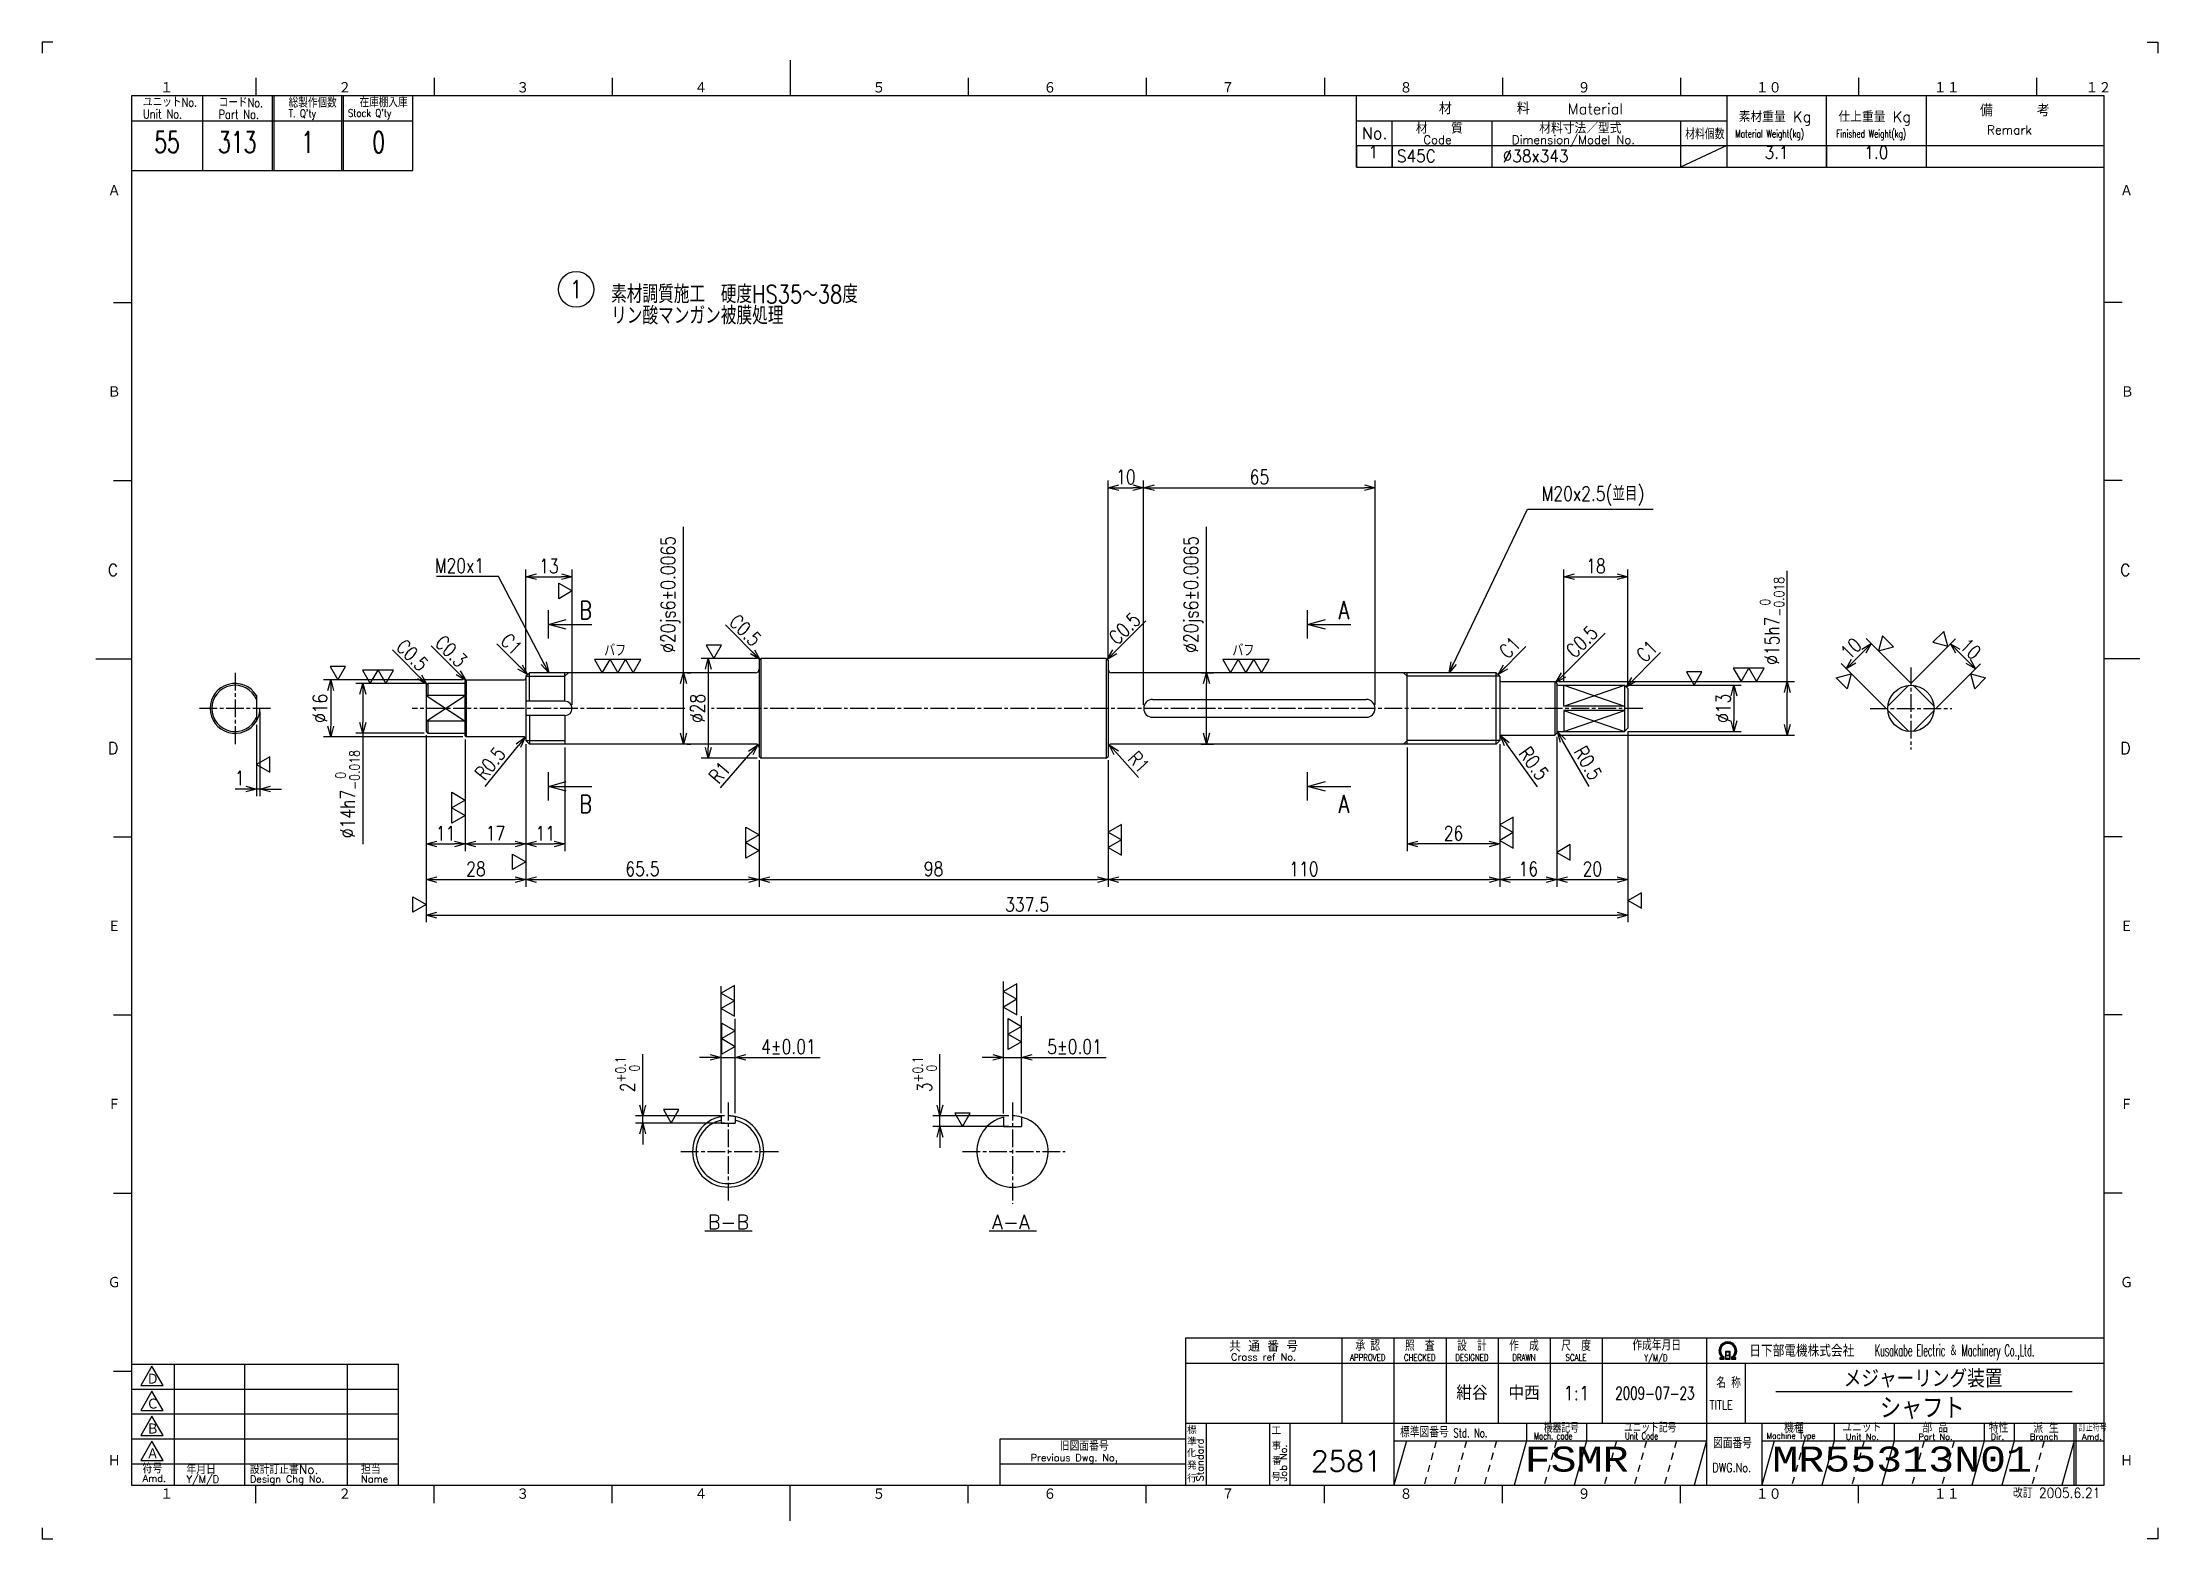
# Model space of a CAD drawing. Extents: x 0 to 594, y 0 to 420.
import ezdxf
from ezdxf.enums import TextEntityAlignment as Align

# ---------------------------------------------------------------- set-up
doc = ezdxf.new("R2010")
doc.units = 0
for name, pattern in [('GEN3A', [3.5, 2, -1.5]), ('GEN4A', [15, 10, -1, 1, -1, 1, -1]), ('GEN7A', [7.5, 5, -0.75, 1, -0.75])]:
    doc.linetypes.add(name, pattern=pattern)
doc.layers.get('0').update_dxf_attribs({"linetype": 'CONTINUOUS'})
doc.layers.get('DEFPOINTS').update_dxf_attribs({"linetype": 'CONTINUOUS'})
for name, color, linetype in [('2', 5, 'CONTINUOUS'), ('4', 3, 'CONTINUOUS'), ('4A', 3, 'GEN4A'), ('5', 3, 'CONTINUOUS'), ('6', 52, 'CONTINUOUS'), ('7A', 4, 'GEN7A'), ('8', 1, 'CONTINUOUS'), ('CLIN', 1, 'CONTINUOUS'), ('RAHM2', 1, 'CONTINUOUS'), ('RAHM3', 52, 'CONTINUOUS')]:
    doc.layers.add(name, color=color, linetype=linetype)
doc.styles.add('DIMENSION', font='monotxt.shx', dxfattribs={"bigfont": 'bigfont.shx'})
doc.styles.get("Standard").update_dxf_attribs({"font": 'romans.shx', "width": 0.8, "bigfont": 'extfont.shx'})
doc.dimstyles.new('GEN-ISO', dxfattribs={"dimtxt": 4, "dimasz": 3, "dimexe": 2, "dimexo": 1, "dimgap": 1, "dimtad": 3, "dimdec": 3, "dimrnd": 0.01, "dimdsep": 46, "dimtxsty": 'Standard', "dimblk": 'OPEN30', "dimcen": 0, "dimclrt": 52, "dimadec": 3, "dimazin": 2, "dimtp": 0.1, "dimtm": 0.1, "dimtfac": 0.6, "dimtdec": 3, "dimtmove": 2, "dimatfit": 3, "dimldrblk": 'OPEN30', "dimfxl": 0, "dimarcsym": 0})
doc.dimstyles.new('GEN-ISO$4', dxfattribs={"dimtxt": 4, "dimasz": 3, "dimexe": 2, "dimexo": 1, "dimgap": 1, "dimtad": 1, "dimdec": 3, "dimrnd": 0.01, "dimdsep": 46, "dimtxsty": 'Standard', "dimblk": 'OPEN30', "dimcen": 0, "dimclrt": 52, "dimadec": 3, "dimazin": 2, "dimtp": 0.1, "dimtm": 0.1, "dimtfac": 0.6, "dimtdec": 3, "dimtofl": 0, "dimtmove": 0, "dimatfit": 3, "dimldrblk": 'OPEN30', "dimfxl": 0, "dimarcsym": 0})

msp = doc.modelspace()

# ---------------------------------------------------------------- texts
at = {"layer": '5', "color": 52, "char_height": 4}
for s, insert, attachment_point in [('M20x2.5(並目)', (421, 290), 7), ('M20x1', (124.0725, 271.1042), 9)]:
    msp.add_mtext(s, dxfattribs=dict(at, insert=insert, attachment_point=attachment_point))
at = {"layer": '6', "width": 0.8}
for s, height, p in [('素材調質施工\u3000硬度HS35～38度', 5, (159.7213, 346.8148)), ('リン酸マンガン被膜処理', 5, (159.7213, 340.8148)), ('B', 5, (150.7663, 258.0971)), ('A', 5, (363.9684, 258.0971)), ('バフ', 3.5, (157.777, 247.5982)), ('バフ', 3.5, (334.1811, 247.5982)), ('B', 5, (150.7663, 203.7251)), ('A', 5, (363.9684, 203.7251))]:
    msp.add_text(s, height=height, dxfattribs=at).set_placement(p)
for s, rotation, p in [('C0.5', 315, (192.5465, 257.0061)), ('C0.5', 45, (301.8574, 250.619)), ('C0.5', 45, (430.2568, 246.9354)), ('C0.5', 315, (99.0465, 250.0061)), ('C0.3', 315, (109.9465, 251.1061)), ('C1', 315, (128.3609, 251.683)), ('C1', 45, (411.4693, 246.7328)), ('C1', 45, (450.0068, 245.6854))]:
    msp.add_text(s, height=4, rotation=rotation, dxfattribs=at).set_placement(p)
at = {"layer": '6'}
for s, p in [('B-B', (186.8211, 86.8855)), ('A-A', (266.6592, 86.8855))]:
    msp.add_text(s, height=4, dxfattribs=at).set_placement(p)

# ---------------------------------------------------------------- blocks, each defined once
blk = doc.blocks.new('1A2ﾌﾞﾋﾝ')
at = {"layer": 'RAHM2', "color": 5, "linetype": 'Continuous'}
for p, q in [((3, 420), (0, 420)), ((0, 420), (0, 417)), ((591, 420), (594, 420)), ((594, 420), (594, 417)), ((60, 410), (60, 405)), ((110, 410), (110, 405)), ((160, 410), (160, 405)), ((210, 415), (210, 405)), ((260, 410), (260, 405)), ((310, 410), (310, 405)), ((360, 410), (360, 405)), ((410, 410), (410, 405)), ((460, 410), (460, 405)), ((510, 410), (510, 405)), ((560, 410), (560, 405)), ((579, 405), (25, 405)), ((25, 405), (25, 15)), ((104, 384), (104, 405)), ((579, 15), (579, 405)), ((25, 384), (64.5, 384)), ((64.5, 384), (104, 384)), ((20, 347), (25, 347)), ((584, 347), (579, 347)), ((584, 347), (579, 347)), ((20, 297), (25, 297)), ((584, 297), (579, 297)), ((584, 297), (579, 297)), ((15, 247), (25, 247)), ((589, 247), (579, 247)), ((589, 247), (579, 247)), ((20, 197), (25, 197)), ((584, 197), (579, 197)), ((584, 197), (579, 197)), ((20, 147), (25, 147)), ((584, 147), (579, 147)), ((584, 147), (579, 147)), ((20, 97), (25, 97)), ((584, 97), (579, 97)), ((584, 97), (579, 97)), ((20, 47), (25, 47)), ((25, 15), (579, 15)), ((60, 10), (60, 15)), ((110, 10), (110, 15)), ((160, 10), (160, 15)), ((210, 5), (210, 15)), ((260, 10), (260, 15)), ((310, 10), (310, 15)), ((360, 10), (360, 15)), ((410, 10), (410, 15)), ((460, 10), (460, 15)), ((510, 10), (510, 15)), ((0, 3), (0, 0)), ((0, 0), (3, 0)), ((594, 0), (591, 0)), ((594, 3), (594, 0))]:
    blk.add_line(p, q, dxfattribs=at)
at = {"layer": 'RAHM2', "color": 7, "linetype": 'Continuous'}
for p, q in [((45, 405), (45, 384)), ((64.5, 405), (64.5, 384)), ((65, 405), (65, 384)), ((84, 405), (84, 384)), ((84.5, 405), (84.5, 384)), ((369, 385), (369, 405)), ((473, 405), (473, 385)), ((501, 385), (501, 405)), ((529, 405), (529, 385)), ((25, 398), (64.5, 398)), ((64.5, 398), (104, 398)), ((369, 398), (473, 398)), ((379, 385), (379, 398)), ((407, 398), (407, 385)), ((460, 398), (460, 385)), ((369, 391), (579, 391)), ((473, 391), (460, 385)), ((369, 385), (579, 385)), ((364.93, 56.26), (364.93, 32.42)), ((379.55, 56.26), (379.55, 15)), ((394.18, 56.26), (394.18, 32.42)), ((408.8, 56.26), (408.8, 32.42)), ((423.43, 56.26), (423.43, 32.42)), ((438.05, 56.26), (438.05, 32.42)), ((467.3, 56.26), (467.3, 15)), ((25, 49), (100, 49)), ((37, 49), (37, 15)), ((56.8, 49), (56.8, 15)), ((85.6, 49), (85.6, 15)), ((100, 15), (100, 49)), ((321.05, 49.26), (579, 49.26)), ((438.05, 49.26), (438.05, 32.42)), ((467.3, 49.26), (467.3, 49.26)), ((478.17, 49.26), (478.17, 32.42)), ((25, 42), (100, 42)), ((25, 35), (100, 35)), ((321.05, 32.42), (579, 32.42)), ((326.77, 32.42), (326.77, 15)), ((344.59, 32.42), (344.59, 15)), ((350.3, 32.42), (350.3, 15)), ((416.73, 32.42), (416.73, 27.42)), ((433.59, 32.42), (433.59, 27.42)), ((482.82, 32.42), (482.82, 15)), ((503.15, 32.42), (503.15, 27.42)), ((520, 32.42), (520, 27.42)), ((545.29, 32.42), (545.29, 27.42)), ((553.72, 32.42), (553.72, 27.42)), ((570.57, 15), (570.57, 32.42)), ((571.07, 15), (571.07, 32.42)), ((25, 28), (100, 28)), ((269, 28), (321.05, 28)), ((269, 15), (269, 28)), ((379.55, 27.42), (467.3, 27.42)), ((482.82, 27.42), (579, 27.42)), ((25, 21), (100, 21)), ((269, 21), (321.05, 21))]:
    blk.add_line(p, q, dxfattribs=at)
at = {"layer": 'RAHM2', "color": 3, "linetype": 'Continuous'}
for p, q in [((486.73, 41.35), (570.03, 41.35)), ((383.02, 27.42), (379.55, 15)), ((416.73, 27.42), (413.26, 15)), ((433.59, 27.42), (430.12, 15)), ((467.3, 27.42), (463.83, 15)), ((503.15, 27.42), (499.68, 15)), ((520, 27.42), (516.54, 15)), ((545.29, 27.42), (541.82, 15)), ((553.72, 27.42), (550.25, 15))]:
    blk.add_line(p, q, dxfattribs=at)
at = {"layer": 'RAHM2', "color": 3, "linetype": 'GEN3A'}
for p, q in [((391.44, 27.42), (387.98, 15)), ((399.87, 27.42), (396.41, 15)), ((408.3, 27.42), (404.84, 15)), ((425.16, 27.42), (421.69, 15)), ((442.01, 27.42), (438.55, 15)), ((450.44, 27.42), (446.98, 15)), ((458.87, 27.42), (455.41, 15)), ((494.72, 27.42), (491.25, 15)), ((511.57, 27.42), (508.11, 15)), ((528.43, 27.42), (524.97, 15)), ((536.86, 27.42), (533.39, 15)), ((562.14, 27.42), (558.68, 15))]:
    blk.add_line(p, q, dxfattribs=at)
at = {"layer": 'RAHM2', "color": 5, "linetype": 'Continuous'}
blk.add_lwpolyline([(579, 56.26), (321.05, 56.26), (321.05, 15)], dxfattribs=at)
at = {"layer": 'RAHM2', "color": 7, "linetype": 'Continuous'}
for points in [[(30.79, 48.41), (27.65, 42.97), (33.92, 42.97)], [(30.79, 41.41), (27.65, 35.97), (33.92, 35.97)], [(30.79, 34.41), (27.65, 28.97), (33.92, 28.97)], [(30.79, 27.41), (27.65, 21.97), (33.92, 21.97)]]:
    blk.add_lwpolyline(points, close=True, dxfattribs=at)
for points in [[(471.02, 50.4), (472.22, 50.4), (472.22, 51.01)], [(471.02, 50.58), (471.97, 50.58), (471.97, 50.91)], [(471.72, 50.82), (471.72, 50.75), (471.02, 50.75), (471.02, 50.4)], [(472.62, 52.51), (472.62, 50.4), (473.92, 50.4), (473.92, 52.51), (472.62, 52.51)], [(472.77, 52.36), (472.77, 51.53), (473.77, 51.53), (473.77, 52.36), (472.77, 52.36)], [(473.77, 51.38), (473.77, 50.55), (472.77, 50.55), (472.77, 51.38), (473.77, 51.38)], [(474.32, 50.98), (474.32, 50.4), (475.58, 50.4), (475.58, 50.75), (474.85, 50.75), (474.85, 50.8)], [(474.57, 50.87), (474.57, 50.58), (475.58, 50.58)]]:
    blk.add_lwpolyline(points, dxfattribs=at)
at = {"layer": 'RAHM2', "color": 3, "linetype": 'Continuous'}
for points in [[(486.29, 27.42), (482.82, 15)], [(570.57, 27.42), (570.57, 27.42), (567.11, 15)]]:
    blk.add_lwpolyline(points, dxfattribs=at)
at = {"layer": 'RAHM2', "color": 7, "linetype": 'Continuous'}
for radius, start, end in [(2.5, 308.27062, 230.89517), (2.28, 303.99488, 234.40132), (2.06, 299.8294, 238.47562)]:
    blk.add_arc((473.3, 52.76), radius, start, end, dxfattribs=at)
at = {"layer": '4', "width": 0.9}
blk.add_text('改訂 2005.6.21', height=2.8, dxfattribs=at).set_placement((577.91, 11.44), align=Align.RIGHT)
at = {"layer": 'RAHM2', "color": 7, "linetype": 'Continuous'}
for s, height, width, p in [('ユニットNo.', 2.5, 0.8, (28.29, 401.92)), ('コードNo.', 2.5, 0.8, (49.52, 401.81)), ('総製作個数', 2.5, 0.8, (69.17, 401.72)), ('在庫棚入庫', 2.5, 0.8, (89.08, 401.82)), ('Unit No.', 2.5, 0.8, (28.29, 398.64)), ('Part No.', 2.5, 0.8, (49.52, 398.53)), ("T. Q'ty", 2.2, 0.8, (69.17, 398.96)), ("Stock Q'ty", 2.2, 0.8, (85.8, 399.06)), ('材料個数', 3, 0.8, (461.32, 392.79)), ('Material Weight(kg)', 2.2, 0.68, (475.37, 393.25)), ('Finished Weight(kg)', 2.2, 0.68, (503.74, 393.25)), ('作成年月日', 3, 0.7, (446.49, 52.82)), ('Kusakabe Electric ＆ Machinery Co.,Ltd.', 3.3108, 0.5, (514.56, 51.19)), ('Y/M/D', 1.8, 0.8, (449.79, 49.87)), ('名 称', 3, 0.7, (470.06, 42.33)), ('TITLE', 2.5, 0.8, (468.18, 36.25)), ('標準図番号', 3, 0.7, (381.26, 28.44)), ('Std. No.', 2.5, 0.7, (396.23, 28.44)), ('Mach. code', 2, 0.7, (418.86, 27.83)), ('機器記号', 2.5, 0.7, (421.65, 29.77)), ('ユニット記号', 2.5, 0.7, (444.14, 29.85)), ('Unit Code', 2, 0.7, (444.45, 27.83)), ('Machine Type', 1.7, 0.9, (484.15, 28.05)), ('訂正符号', 2, 0.7, (571.87, 30.16)), ('図面番号', 3, 0.7, (469.15, 25.37))]:
    blk.add_text(s, height=height, dxfattribs=dict(at, width=width)).set_placement(p)
at = {"layer": 'RAHM2', "color": 5, "linetype": 'Continuous'}
for s, height, p in [('１', 3.31, (33.1, 405.6)), ('２', 3.31, (83.1, 405.6)), ('３', 3.31, (133.1, 405.6)), ('４', 3.31, (183.1, 405.6)), ('５', 3.31, (233.1, 405.6)), ('６', 3.31, (281.11, 405.6)), ('７', 3.31, (331.11, 405.6)), ('８', 3.31, (381.11, 405.6)), ('９', 3.31, (431.11, 405.6)), ('１０', 3.311, (481.11, 405.6)), ('１１', 3.311, (531.11, 405.6)), ('１２', 3.311, (573.72, 405.6)), ('Ａ', 3.31, (18.36, 376.71)), ('Ａ', 3.31, (583.43, 376.71)), ('Ｂ', 3.31, (18.36, 320.24)), ('Ｂ', 3.31, (583.65, 320.24)), ('C', 3.31, (18.36, 270.24)), ('C', 3.31, (583.43, 270.24)), ('D', 3.31, (18.36, 220.24)), ('D', 3.31, (583.43, 220.24)), ('Ｅ', 3.31, (18.36, 170.24)), ('Ｅ', 3.31, (583.43, 170.24)), ('Ｆ', 3.31, (18.36, 120.24)), ('Ｆ', 3.31, (583.43, 120.24)), ('Ｇ', 3.31, (18.36, 70.24)), ('Ｇ', 3.31, (583.43, 70.24)), ('Ｈ', 3.31, (18.36, 20.24)), ('Ｈ', 3.31, (583.43, 20.24)), ('１', 3.31, (33.1, 10.87)), ('２', 3.31, (83.1, 10.87)), ('３', 3.31, (133.1, 10.87)), ('４', 3.31, (183.1, 10.87)), ('５', 3.31, (233.1, 10.87)), ('６', 3.31, (281.11, 10.87)), ('７', 3.31, (331.11, 10.87)), ('８', 3.31, (381.11, 10.87)), ('９', 3.31, (431.11, 10.87)), ('１０', 3.311, (481.11, 10.87)), ('１１', 3.311, (531.11, 10.87))]:
    blk.add_text(s, height=height, dxfattribs=at).set_placement(p)
at = {"layer": 'RAHM2', "color": 7, "linetype": 'Continuous'}
for s, height, p in [('材\u3000\u3000\u3000\u3000\u3000料', 3.311, (392.18, 399.82)), ('Material', 3, (428.34, 399.82)), ('素材重量 Kg', 3, (476.35, 397.63)), ('仕上重量 Kg', 3, (504.35, 397.63)), ('備     考', 3.311, (544.08, 399.21)), ('No.', 3.311, (370.5, 392.82)), ('材\u3000\u3000質', 3, (385.68, 394.39)), ('Code', 2.4, (387.82, 391.45)), ('Dimension/Model No.', 2.4, (412.65, 391.45)), ('材料寸法／型式', 3, (420.33, 394.39)), ('Remark', 2.5, (546.03, 394.16)), ('Ｄ', 3.2, (29.23, 43.2)), ('Ｃ', 3.2, (29.23, 36.2)), ('Ｂ', 3.2, (29.23, 29.2)), ('標', 2, (321.44, 29.43)), ('工', 2, (345.15, 29.24)), ('機種', 2.4, (489.08, 29.76)), ('ユニット', 2.4, (505.39, 29.96)), ('部 品', 2.4, (527.93, 29.79)), ('特性', 2.4, (546.55, 29.78)), ('派 生', 2.4, (559.06, 29.72)), ('Ａ', 3.2, (29.23, 22.2)), ('Previous Dwg. No,', 2, (277.5, 21.75)), ('旧図面番号', 2.5, (285.71, 24.69)), ('化', 2, (321.37, 22.95)), ('準', 2, (321.47, 26.11)), ('事', 2, (345.17, 24.92)), ('Unit No.', 1.7, (506.39, 27.76)), ('Part No.', 1.7, (526.81, 27.76)), ('Dir.', 1.7, (547.09, 27.76)), ('Branch', 1.7, (558.13, 27.76)), ('Amd.', 1.7, (572.74, 27.76)), ('Amd.', 2, (28.17, 15.93)), ('符号', 2.5, (28.17, 18.37)), ('Y/M/D', 2, (40.49, 15.7)), ('年月日', 2.5, (40.49, 18.14)), ('設計訂正書No.', 2.5, (58.29, 18.18)), ('Design Chg No.', 2, (58.29, 15.75)), ('担当', 2.5, (89.5, 18.18)), ('行', 2, (321.46, 15.82)), ('発', 2, (321.46, 19.47)), ('号', 2, (345.11, 16.28)), ('番', 2, (345.31, 20.76)), ('Name', 2, (89.5, 15.75))]:
    blk.add_text(s, height=height, dxfattribs=at).set_placement(p)
for s, height, p in [('共 通 番 号', 3, (342.93, 54.14)), ('Cross ref No.', 2, (342.93, 51.01))]:
    blk.add_text(s, height=height, dxfattribs=at).set_placement(p, align=Align.MIDDLE)
for s, height, width, p in [('承 認', 3, 0.7, (372.18, 54.35)), ('照  査', 3, 0.7, (386.8, 54.35)), ('設  計', 3, 0.7, (401.43, 54.35)), ('作  成', 3, 0.7, (416.05, 54.35)), ('尺  度', 3, 0.7, (430.67, 54.35)), ('APPROVED', 1.8, 0.8, (372.18, 50.85)), ('CHECKED', 1.8, 0.8, (386.8, 50.85)), ('DESIGNED', 1.8, 0.8, (401.43, 50.85)), ('DRAWN', 1.8, 0.8, (416.05, 50.85)), ('SCALE', 1.8, 0.8, (430.67, 50.85)), ('DWG.No.', 2.5, 0.8, (474.41, 19.96))]:
    blk.add_text(s, height=height, dxfattribs=dict(at, width=width)).set_placement(p, align=Align.MIDDLE)
at = {"layer": 'RAHM2', "color": 7, "linetype": 'Continuous', "width": 0.844147}
blk.add_text('日下部電機株式会社', height=3.311, dxfattribs=at).set_placement((479.35, 51.06), (508.79, 51.06), align=Align.FIT)
at = {"layer": 'RAHM2', "color": 7, "linetype": 'Continuous'}
for s, p in [('Standard', (326.07, 16.05)), ('Job No.', (349.5, 16.05))]:
    blk.add_text(s, height=2, rotation=90, dxfattribs=at).set_placement(p)
at = {"layer": 'RAHM2', "color": 5, "linetype": 'Continuous', "width": 0.7}
for tag, p in [('HEADER3', (35, 392.01)), ('HEADER4', (54.75, 392)), ('HEADER15', (74.49, 392)), ('HEADER16', (94.43, 392))]:
    blk.add_attdef(tag, text='', height=6, dxfattribs=at).set_placement(p, align=Align.MIDDLE)
at = {"layer": 'RAHM2', "color": 7, "linetype": 'Continuous'}
blk.add_attdef('HEADER5', text='', height=2.5, dxfattribs=at).set_placement((63.69, 385.1), align=Align.BOTTOM_RIGHT)
for tag, height, width, p in [('HEADER1', 5, 0.9, (528.12, 45.15)), ('HEADER25', 3.2, 0.63, (46.91, 45.38)), ('HEADER23', 3.33, 0.8, (71.4, 45.2)), ('HEADER24', 3.5, 0.8, (92.57, 45.22)), ('HEADER7', 5, 0.8, (343.38, 40.8)), ('GEN-TITLE-SCA', 4, 0.85, (430.79, 40.85)), ('HEADER22', 3.2, 0.63, (46.91, 38.38)), ('HEADER20', 3.33, 0.8, (71.4, 38.2)), ('HEADER21', 3.5, 0.8, (92.57, 38.22)), ('HEADER2', 6, 0.9, (527.89, 36.68)), ('HEADER19', 3.2, 0.63, (46.91, 31.38)), ('HEADER17', 3.33, 0.8, (71.4, 31.2)), ('HEADER18', 3.5, 0.8, (92.57, 31.22)), ('HEADER11', 3.2, 0.63, (46.91, 24.38)), ('HEADER9', 3.33, 0.8, (71.4, 24.2)), ('HEADER10', 3.5, 0.8, (92.57, 24.22)), ('HEADER14', 3.31, 0.8, (295.54, 17.82))]:
    blk.add_attdef(tag, text='', height=height, dxfattribs=dict(at, width=width)).set_placement(p, align=Align.MIDDLE)
for tag, p in [('HEADER27', (401.45, 41.09)), ('HEADER26', (416.07, 41.09))]:
    blk.add_attdef(tag, text='', height=4, dxfattribs=at).set_placement(p, align=Align.MIDDLE)
at = {"layer": 'RAHM2', "color": 7, "linetype": 'Continuous', "width": 0.7}
blk.add_attdef('GEN-TITLE-DAT', text='', height=3.5, dxfattribs=at).set_placement((452.8, 39.1), align=Align.CENTER)
at = {"layer": 'RAHM2', "color": 5, "linetype": 'Continuous'}
blk.add_attdef('HEADER6', text='', height=5.8, dxfattribs=at).set_placement((376.09, 17.1), align=Align.BOTTOM_RIGHT)
at = {"layer": 'RAHM2', "color": 5, "linetype": 'Continuous', "style": 'DIMENSION', "width": 1.2}
for tag, p in [('HEADER13', (382.56, 16.75)), ('HEADER12', (416.26, 16.72)), ('GEN-TITLE-DWG', (485.79, 16.74))]:
    blk.add_attdef(tag, text='', height=7.02, dxfattribs=at).set_placement(p, align=Align.BOTTOM_LEFT)
at = {"layer": 'RAHM2', "color": 5, "linetype": 'Continuous', "style": 'DIMENSION'}
blk.add_attdef('HEADER8', text='', height=7.02, dxfattribs=at).set_placement((577.6, 16.71), align=Align.BOTTOM_RIGHT)
blk = doc.blocks.new('_Open30')
at = {"color": 0, "linetype": 'ByBlock', "lineweight": -2}
for p, q in [((-1, 0.27), (0, 0)), ((0, 0), (-1, -0.27)), ((0, 0), (-1, 0))]:
    blk.add_line(p, q, dxfattribs=at)
blk = doc.blocks.new('*D9')
at = {"layer": '5', "color": 0, "lineweight": -2}
for p, q in [((107.76, 225.55), (107.76, 193)), ((118.76, 224.05), (118.76, 193)), ((110.76, 195), (115.76, 195))]:
    blk.add_line(p, q, dxfattribs=at)
at = {"layer": 'DEFPOINTS', "color": 0}
for p in [(107.76, 226.55), (118.76, 225.05), (118.76, 195)]:
    blk.add_point(p, dxfattribs=at)
at = {"layer": '5', "color": 0, "lineweight": -2, "xscale": 3, "yscale": 3, "zscale": 3, "rotation": 180}
blk.add_blockref('_Open30', (107.76, 195), dxfattribs=at)
at = {"layer": '5', "color": 0, "lineweight": -2, "xscale": 3, "yscale": 3, "zscale": 3}
blk.add_blockref('_Open30', (118.76, 195), dxfattribs=at)
at = {"layer": '5', "color": 52, "insert": (113.26, 198), "char_height": 4, "attachment_point": 5}
blk.add_mtext('11', dxfattribs=at)
blk = doc.blocks.new('*D10')
at = {"layer": '5', "color": 0, "lineweight": -2}
for p, q in [((118.76, 224.35), (118.76, 193)), ((135.76, 223.05), (135.76, 193)), ((121.76, 195), (132.76, 195))]:
    blk.add_line(p, q, dxfattribs=at)
at = {"layer": 'DEFPOINTS', "color": 0}
for p in [(118.76, 225.35), (135.76, 224.05), (135.76, 195)]:
    blk.add_point(p, dxfattribs=at)
at = {"layer": '5', "color": 0, "lineweight": -2, "xscale": 3, "yscale": 3, "zscale": 3, "rotation": 180}
blk.add_blockref('_Open30', (118.76, 195), dxfattribs=at)
at = {"layer": '5', "color": 0, "lineweight": -2, "xscale": 3, "yscale": 3, "zscale": 3}
blk.add_blockref('_Open30', (135.76, 195), dxfattribs=at)
at = {"layer": '5', "color": 52, "insert": (127.26, 198), "char_height": 4, "attachment_point": 5}
blk.add_mtext('17', dxfattribs=at)
blk = doc.blocks.new('*D11')
at = {"layer": '5', "color": 0, "lineweight": -2}
for p, q in [((135.76, 223.05), (135.76, 193)), ((146.76, 222.05), (146.76, 193)), ((138.76, 195), (143.76, 195))]:
    blk.add_line(p, q, dxfattribs=at)
at = {"layer": 'DEFPOINTS', "color": 0}
for p in [(135.76, 224.05), (146.76, 223.05), (146.76, 195)]:
    blk.add_point(p, dxfattribs=at)
at = {"layer": '5', "color": 0, "lineweight": -2, "xscale": 3, "yscale": 3, "zscale": 3, "rotation": 180}
blk.add_blockref('_Open30', (135.76, 195), dxfattribs=at)
at = {"layer": '5', "color": 0, "lineweight": -2, "xscale": 3, "yscale": 3, "zscale": 3}
blk.add_blockref('_Open30', (146.76, 195), dxfattribs=at)
at = {"layer": '5', "color": 52, "insert": (141.26, 198), "char_height": 4, "attachment_point": 5}
blk.add_mtext('11', dxfattribs=at)
blk = doc.blocks.new('*D12')
at = {"layer": '5', "color": 0, "lineweight": -2}
for p, q in [((107.76, 225.55), (107.76, 183)), ((135.76, 223.05), (135.76, 183)), ((110.76, 185), (132.76, 185))]:
    blk.add_line(p, q, dxfattribs=at)
at = {"layer": 'DEFPOINTS', "color": 0}
for p in [(107.76, 226.55), (135.76, 224.05), (135.76, 185)]:
    blk.add_point(p, dxfattribs=at)
at = {"layer": '5', "color": 0, "lineweight": -2, "xscale": 3, "yscale": 3, "zscale": 3, "rotation": 180}
blk.add_blockref('_Open30', (107.76, 185), dxfattribs=at)
at = {"layer": '5', "color": 0, "lineweight": -2, "xscale": 3, "yscale": 3, "zscale": 3}
blk.add_blockref('_Open30', (135.76, 185), dxfattribs=at)
at = {"layer": '5', "color": 52, "insert": (121.76, 188), "char_height": 4, "attachment_point": 5}
blk.add_mtext('28', dxfattribs=at)
blk = doc.blocks.new('*D13')
at = {"layer": '5', "color": 0, "lineweight": -2}
for p, q in [((107.26, 240.05), (88, 240.05)), ((90, 237.05), (90, 229.05)), ((107.26, 226.05), (88, 226.05)), ((90, 226.05), (90, 194.95))]:
    blk.add_line(p, q, dxfattribs=at)
at = {"layer": 'DEFPOINTS', "color": 0}
for p in [(108.26, 240.05), (90, 226.05), (108.26, 226.05)]:
    blk.add_point(p, dxfattribs=at)
at = {"layer": '5', "color": 0, "lineweight": -2, "xscale": 3, "yscale": 3, "zscale": 3}
for p, rotation in [((90, 240.05), 90), ((90, 226.05), 270)]:
    blk.add_blockref('_Open30', p, dxfattribs=dict(at, rotation=rotation))
at = {"layer": '5', "color": 52, "insert": (85.73, 209), "char_height": 4, "attachment_point": 5, "rotation": 90}
blk.add_mtext('\\A1;%%c14h7{\\H0.7x;\\S  0^ -0.018;}', dxfattribs=at)
blk = doc.blocks.new('*D14')
at = {"layer": '5', "color": 0, "lineweight": -2}
for p, q in [((118.06, 241.05), (79, 241.05)), ((81, 238.05), (81, 228.05)), ((118.06, 225.05), (79, 225.05))]:
    blk.add_line(p, q, dxfattribs=at)
at = {"layer": 'DEFPOINTS', "color": 0}
for p in [(119.06, 241.05), (81, 225.05), (119.06, 225.05)]:
    blk.add_point(p, dxfattribs=at)
at = {"layer": '5', "color": 0, "lineweight": -2, "xscale": 3, "yscale": 3, "zscale": 3}
for p, rotation in [((81, 241.05), 90), ((81, 225.05), 270)]:
    blk.add_blockref('_Open30', p, dxfattribs=dict(at, rotation=rotation))
at = {"layer": '5', "color": 52, "insert": (78, 233.05), "char_height": 4, "attachment_point": 5, "rotation": 90}
blk.add_mtext('%%c16', dxfattribs=at)
blk = doc.blocks.new('*D15')
at = {"layer": '5', "color": 0, "lineweight": -2}
for p, q in [((135.76, 223.05), (135.76, 183)), ((201.26, 218.55), (201.26, 183)), ((138.76, 185), (198.26, 185))]:
    blk.add_line(p, q, dxfattribs=at)
at = {"layer": 'DEFPOINTS', "color": 0}
for p in [(135.76, 224.05), (201.26, 219.55), (201.26, 185)]:
    blk.add_point(p, dxfattribs=at)
at = {"layer": '5', "color": 0, "lineweight": -2, "xscale": 3, "yscale": 3, "zscale": 3, "rotation": 180}
blk.add_blockref('_Open30', (135.76, 185), dxfattribs=at)
at = {"layer": '5', "color": 0, "lineweight": -2, "xscale": 3, "yscale": 3, "zscale": 3}
blk.add_blockref('_Open30', (201.26, 185), dxfattribs=at)
at = {"layer": '5', "color": 52, "insert": (168.51, 188), "char_height": 4, "attachment_point": 5}
blk.add_mtext('65.5', dxfattribs=at)
blk = doc.blocks.new('*D16')
at = {"layer": '5', "color": 0, "lineweight": -2}
for p, q in [((201.26, 218.55), (201.26, 183)), ((299.26, 218.55), (299.26, 183)), ((204.26, 185), (296.26, 185))]:
    blk.add_line(p, q, dxfattribs=at)
at = {"layer": 'DEFPOINTS', "color": 0}
for p in [(201.26, 219.55), (299.26, 219.55), (299.26, 185)]:
    blk.add_point(p, dxfattribs=at)
at = {"layer": '5', "color": 0, "lineweight": -2, "xscale": 3, "yscale": 3, "zscale": 3, "rotation": 180}
blk.add_blockref('_Open30', (201.26, 185), dxfattribs=at)
at = {"layer": '5', "color": 0, "lineweight": -2, "xscale": 3, "yscale": 3, "zscale": 3}
blk.add_blockref('_Open30', (299.26, 185), dxfattribs=at)
at = {"layer": '5', "color": 52, "insert": (250.26, 188), "char_height": 4, "attachment_point": 5}
blk.add_mtext('98', dxfattribs=at)
blk = doc.blocks.new('*D17')
at = {"layer": '5', "color": 0, "lineweight": -2}
for p, q in [((409.26, 223.05), (409.26, 183)), ((299.26, 218.55), (299.26, 183)), ((302.26, 185), (406.26, 185))]:
    blk.add_line(p, q, dxfattribs=at)
at = {"layer": 'DEFPOINTS', "color": 0}
for p in [(409.26, 224.05), (299.26, 219.55), (409.26, 185)]:
    blk.add_point(p, dxfattribs=at)
at = {"layer": '5', "color": 0, "lineweight": -2, "xscale": 3, "yscale": 3, "zscale": 3, "rotation": 180}
blk.add_blockref('_Open30', (299.26, 185), dxfattribs=at)
at = {"layer": '5', "color": 0, "lineweight": -2, "xscale": 3, "yscale": 3, "zscale": 3}
blk.add_blockref('_Open30', (409.26, 185), dxfattribs=at)
at = {"layer": '5', "color": 52, "insert": (354.26, 188), "char_height": 4, "attachment_point": 5}
blk.add_mtext('110', dxfattribs=at)
blk = doc.blocks.new('*D18')
at = {"layer": '5', "color": 0, "lineweight": -2}
for p, q in [((409.26, 223.05), (409.26, 183)), ((425.26, 225.05), (425.26, 183)), ((412.26, 185), (422.26, 185))]:
    blk.add_line(p, q, dxfattribs=at)
at = {"layer": 'DEFPOINTS', "color": 0}
for p in [(425.26, 226.05), (409.26, 224.05), (425.26, 185)]:
    blk.add_point(p, dxfattribs=at)
at = {"layer": '5', "color": 0, "lineweight": -2, "xscale": 3, "yscale": 3, "zscale": 3, "rotation": 180}
blk.add_blockref('_Open30', (409.26, 185), dxfattribs=at)
at = {"layer": '5', "color": 0, "lineweight": -2, "xscale": 3, "yscale": 3, "zscale": 3}
blk.add_blockref('_Open30', (425.26, 185), dxfattribs=at)
at = {"layer": '5', "color": 52, "insert": (417.26, 188), "char_height": 4, "attachment_point": 5}
blk.add_mtext('16', dxfattribs=at)
blk = doc.blocks.new('*D19')
at = {"layer": '5', "color": 0, "lineweight": -2}
for p, q in [((445.26, 226.55), (445.26, 183)), ((425.26, 225.05), (425.26, 183)), ((428.26, 185), (442.26, 185))]:
    blk.add_line(p, q, dxfattribs=at)
at = {"layer": 'DEFPOINTS', "color": 0}
for p in [(425.26, 226.05), (445.26, 227.55), (445.26, 185)]:
    blk.add_point(p, dxfattribs=at)
at = {"layer": '5', "color": 0, "lineweight": -2, "xscale": 3, "yscale": 3, "zscale": 3, "rotation": 180}
blk.add_blockref('_Open30', (425.26, 185), dxfattribs=at)
at = {"layer": '5', "color": 0, "lineweight": -2, "xscale": 3, "yscale": 3, "zscale": 3}
blk.add_blockref('_Open30', (445.26, 185), dxfattribs=at)
at = {"layer": '5', "color": 52, "insert": (435.26, 188), "char_height": 4, "attachment_point": 5}
blk.add_mtext('20', dxfattribs=at)
blk = doc.blocks.new('*D20')
at = {"layer": '5', "color": 0, "lineweight": -2}
for p, q in [((445.26, 226.55), (445.26, 173)), ((107.76, 225.55), (107.76, 173)), ((110.76, 175), (442.26, 175))]:
    blk.add_line(p, q, dxfattribs=at)
at = {"layer": 'DEFPOINTS', "color": 0}
for p in [(107.76, 226.55), (445.26, 227.55), (445.26, 175)]:
    blk.add_point(p, dxfattribs=at)
at = {"layer": '5', "color": 0, "lineweight": -2, "xscale": 3, "yscale": 3, "zscale": 3, "rotation": 180}
blk.add_blockref('_Open30', (107.76, 175), dxfattribs=at)
at = {"layer": '5', "color": 0, "lineweight": -2, "xscale": 3, "yscale": 3, "zscale": 3}
blk.add_blockref('_Open30', (445.26, 175), dxfattribs=at)
at = {"layer": '5', "color": 52, "insert": (276.51, 178), "char_height": 4, "attachment_point": 5}
blk.add_mtext('337.5', dxfattribs=at)
blk = doc.blocks.new('*D21')
at = {"layer": '5', "color": 0, "lineweight": -2}
blk.add_line((124.4, 211.15), (133.69, 222.61), dxfattribs=at)
at = {"layer": 'DEFPOINTS', "color": 0}
for p in [(135.26, 224.55), (135.58, 224.94)]:
    blk.add_point(p, dxfattribs=at)
at = {"layer": '5', "color": 0, "lineweight": -2, "xscale": 3, "yscale": 3, "zscale": 3, "rotation": 50.95665227925423}
blk.add_blockref('_Open30', (135.58, 224.94), dxfattribs=at)
at = {"layer": '5', "color": 52, "insert": (125.77, 217.6), "char_height": 4, "attachment_point": 5, "rotation": 50.95665}
blk.add_mtext('R0.5', dxfattribs=at)
blk = doc.blocks.new('*D22')
at = {"layer": '5', "color": 0, "lineweight": -2}
for p, q in [((383.26, 222.05), (383.26, 193)), ((409.26, 223.05), (409.26, 193)), ((406.26, 195), (386.26, 195))]:
    blk.add_line(p, q, dxfattribs=at)
at = {"layer": 'DEFPOINTS', "color": 0}
for p in [(383.26, 223.05), (409.26, 224.05), (383.26, 195)]:
    blk.add_point(p, dxfattribs=at)
at = {"layer": '5', "color": 0, "lineweight": -2, "xscale": 3, "yscale": 3, "zscale": 3, "rotation": 180}
blk.add_blockref('_Open30', (383.26, 195), dxfattribs=at)
at = {"layer": '5', "color": 0, "lineweight": -2, "xscale": 3, "yscale": 3, "zscale": 3}
blk.add_blockref('_Open30', (409.26, 195), dxfattribs=at)
at = {"layer": '5', "color": 52, "insert": (396.26, 198), "char_height": 4, "attachment_point": 5}
blk.add_mtext('26', dxfattribs=at)
blk = doc.blocks.new('*D23')
at = {"layer": '5', "color": 0, "lineweight": -2}
for p, q in [((427.26, 240.55), (427.26, 272)), ((430.26, 270), (442.26, 270)), ((445.26, 239.55), (445.26, 272))]:
    blk.add_line(p, q, dxfattribs=at)
at = {"layer": 'DEFPOINTS', "color": 0}
for p in [(445.26, 270), (427.26, 239.55), (445.26, 238.55)]:
    blk.add_point(p, dxfattribs=at)
at = {"layer": '5', "color": 0, "lineweight": -2, "xscale": 3, "yscale": 3, "zscale": 3, "rotation": 180}
blk.add_blockref('_Open30', (427.26, 270), dxfattribs=at)
at = {"layer": '5', "color": 0, "lineweight": -2, "xscale": 3, "yscale": 3, "zscale": 3}
blk.add_blockref('_Open30', (445.26, 270), dxfattribs=at)
at = {"layer": '5', "color": 52, "insert": (436.26, 273), "char_height": 4, "attachment_point": 5}
blk.add_mtext('18', dxfattribs=at)
blk = doc.blocks.new('*D24')
at = {"layer": '5', "color": 0, "lineweight": -2}
blk.add_line((434.37, 211.1), (427.01, 223.88), dxfattribs=at)
at = {"layer": 'DEFPOINTS', "color": 0}
for p in [(425.51, 226.48), (425.76, 226.05)]:
    blk.add_point(p, dxfattribs=at)
at = {"layer": '5', "color": 0, "lineweight": -2, "xscale": 3, "yscale": 3, "zscale": 3, "rotation": 119.9321706042155}
blk.add_blockref('_Open30', (425.51, 226.48), dxfattribs=at)
at = {"layer": '5', "color": 52, "insert": (434.04, 217.69), "char_height": 4, "attachment_point": 5, "rotation": 299.93217}
blk.add_mtext('R0.5', dxfattribs=at)
blk = doc.blocks.new('*D25')
at = {"layer": '5', "color": 0, "lineweight": -2}
blk.add_line((419.83, 211.04), (411.22, 223.02), dxfattribs=at)
at = {"layer": 'DEFPOINTS', "color": 0}
for p in [(409.47, 225.45), (409.76, 225.05)]:
    blk.add_point(p, dxfattribs=at)
at = {"layer": '5', "color": 0, "lineweight": -2, "xscale": 3, "yscale": 3, "zscale": 3, "rotation": 125.7093227875198}
blk.add_blockref('_Open30', (409.47, 225.45), dxfattribs=at)
at = {"layer": '5', "color": 52, "insert": (418.84, 217.56), "char_height": 4, "attachment_point": 5, "rotation": 305.70932}
blk.add_mtext('R0.5', dxfattribs=at)
blk = doc.blocks.new('*D26')
at = {"layer": '5', "color": 0, "lineweight": -2}
blk.add_line((307.77, 213.65), (301.6, 220.56), dxfattribs=at)
at = {"layer": 'DEFPOINTS', "color": 0}
for p in [(299.6, 222.79), (300.26, 222.05)]:
    blk.add_point(p, dxfattribs=at)
at = {"layer": '5', "color": 0, "lineweight": -2, "xscale": 3, "yscale": 3, "zscale": 3, "rotation": 131.7723435000933}
blk.add_blockref('_Open30', (299.6, 222.79), dxfattribs=at)
at = {"layer": '5', "color": 52, "insert": (307.92, 217.98), "char_height": 4, "attachment_point": 5, "rotation": 311.77234}
blk.add_mtext('R1', dxfattribs=at)
blk = doc.blocks.new('*D27')
at = {"layer": '5', "color": 0, "lineweight": -2}
for p, q in [((299.26, 247.55), (299.26, 297)), ((309.26, 234.05), (309.26, 297)), ((302.26, 295), (306.26, 295))]:
    blk.add_line(p, q, dxfattribs=at)
at = {"layer": 'DEFPOINTS', "color": 0}
for p in [(309.26, 295), (299.26, 246.55), (309.26, 233.05)]:
    blk.add_point(p, dxfattribs=at)
at = {"layer": '5', "color": 0, "lineweight": -2, "xscale": 3, "yscale": 3, "zscale": 3, "rotation": 180}
blk.add_blockref('_Open30', (299.26, 295), dxfattribs=at)
at = {"layer": '5', "color": 0, "lineweight": -2, "xscale": 3, "yscale": 3, "zscale": 3}
blk.add_blockref('_Open30', (309.26, 295), dxfattribs=at)
at = {"layer": '5', "color": 52, "insert": (304.26, 298), "char_height": 4, "attachment_point": 5}
blk.add_mtext('10', dxfattribs=at)
blk = doc.blocks.new('*D28')
at = {"layer": '5', "color": 0, "lineweight": -2}
for p, q in [((309.26, 234.05), (309.26, 297)), ((374.26, 234.05), (374.26, 297)), ((312.26, 295), (371.26, 295))]:
    blk.add_line(p, q, dxfattribs=at)
at = {"layer": 'DEFPOINTS', "color": 0}
for p in [(374.26, 295), (309.26, 233.05), (374.26, 233.05)]:
    blk.add_point(p, dxfattribs=at)
at = {"layer": '5', "color": 0, "lineweight": -2, "xscale": 3, "yscale": 3, "zscale": 3, "rotation": 180}
blk.add_blockref('_Open30', (309.26, 295), dxfattribs=at)
at = {"layer": '5', "color": 0, "lineweight": -2, "xscale": 3, "yscale": 3, "zscale": 3}
blk.add_blockref('_Open30', (374.26, 295), dxfattribs=at)
at = {"layer": '5', "color": 52, "insert": (341.76, 298), "char_height": 4, "attachment_point": 5}
blk.add_mtext('65', dxfattribs=at)
blk = doc.blocks.new('*D29')
at = {"layer": '5', "color": 0, "lineweight": -2}
for p, q in [((135.76, 243.05), (135.76, 272)), ((138.76, 270), (145.76, 270)), ((148.76, 234.05), (148.76, 272))]:
    blk.add_line(p, q, dxfattribs=at)
at = {"layer": 'DEFPOINTS', "color": 0}
for p in [(148.76, 270), (135.76, 242.05), (148.76, 233.05)]:
    blk.add_point(p, dxfattribs=at)
at = {"layer": '5', "color": 0, "lineweight": -2, "xscale": 3, "yscale": 3, "zscale": 3, "rotation": 180}
blk.add_blockref('_Open30', (135.76, 270), dxfattribs=at)
at = {"layer": '5', "color": 0, "lineweight": -2, "xscale": 3, "yscale": 3, "zscale": 3}
blk.add_blockref('_Open30', (148.76, 270), dxfattribs=at)
at = {"layer": '5', "color": 52, "insert": (142.26, 273), "char_height": 4, "attachment_point": 5}
blk.add_mtext('13', dxfattribs=at)
blk = doc.blocks.new('*D30')
at = {"layer": '5', "color": 0, "lineweight": -2}
for p, q in [((200.76, 247.05), (185, 247.05)), ((187, 244.05), (187, 222.05)), ((200.76, 219.05), (185, 219.05))]:
    blk.add_line(p, q, dxfattribs=at)
at = {"layer": 'DEFPOINTS', "color": 0}
for p in [(201.76, 247.05), (187, 219.05), (201.76, 219.05)]:
    blk.add_point(p, dxfattribs=at)
at = {"layer": '5', "color": 0, "lineweight": -2, "xscale": 3, "yscale": 3, "zscale": 3}
for p, rotation in [((187, 247.05), 90), ((187, 219.05), 270)]:
    blk.add_blockref('_Open30', p, dxfattribs=dict(at, rotation=rotation))
at = {"layer": '5', "color": 52, "insert": (184, 233.05), "char_height": 4, "attachment_point": 5, "rotation": 90}
blk.add_mtext('%%c28', dxfattribs=at)
blk = doc.blocks.new('*D31')
at = {"layer": '5', "color": 0, "lineweight": -2}
blk.add_line((190.39, 210.75), (198.95, 220.54), dxfattribs=at)
at = {"layer": 'DEFPOINTS', "color": 0}
for p in [(200.26, 222.05), (200.92, 222.8)]:
    blk.add_point(p, dxfattribs=at)
at = {"layer": '5', "color": 0, "lineweight": -2, "xscale": 3, "yscale": 3, "zscale": 3, "rotation": 48.84606917396888}
blk.add_blockref('_Open30', (200.92, 222.8), dxfattribs=at)
at = {"layer": '5', "color": 52, "insert": (190.2, 215.09), "char_height": 4, "attachment_point": 5, "rotation": 48.84607}
blk.add_mtext('R1', dxfattribs=at)
blk = doc.blocks.new('*D32')
at = {"layer": '5', "color": 0, "lineweight": -2}
for p, q in [((180.06, 243.05), (180.06, 284.01)), ((180.06, 226.05), (180.06, 240.05)), ((181.06, 243.05), (182.06, 243.05)), ((181.06, 223.05), (182.06, 223.05))]:
    blk.add_line(p, q, dxfattribs=at)
at = {"layer": 'DEFPOINTS', "color": 0}
for p in [(180.06, 243.05), (180.06, 223.05), (180.06, 223.05)]:
    blk.add_point(p, dxfattribs=at)
at = {"layer": '5', "color": 0, "lineweight": -2, "xscale": 3, "yscale": 3, "zscale": 3}
for p, rotation in [((180.06, 243.05), 90), ((180.06, 223.05), 270)]:
    blk.add_blockref('_Open30', p, dxfattribs=dict(at, rotation=rotation))
at = {"layer": '5', "color": 52, "insert": (176.39, 265.03), "char_height": 4, "attachment_point": 5, "rotation": 90}
blk.add_mtext('%%c20js6%%p0.0065', dxfattribs=at)
blk = doc.blocks.new('*D33')
at = {"layer": '5', "color": 0, "lineweight": -2}
for p, q in [((326.91, 243.05), (326.91, 284.01)), ((325.42, 243.05), (328.91, 243.05)), ((326.91, 226.05), (326.91, 240.05)), ((325.42, 223.05), (328.91, 223.05))]:
    blk.add_line(p, q, dxfattribs=at)
at = {"layer": 'DEFPOINTS', "color": 0}
for p in [(324.42, 243.05), (324.42, 223.05), (326.91, 223.05)]:
    blk.add_point(p, dxfattribs=at)
at = {"layer": '5', "color": 0, "lineweight": -2, "xscale": 3, "yscale": 3, "zscale": 3}
for p, rotation in [((326.91, 243.05), 90), ((326.91, 223.05), 270)]:
    blk.add_blockref('_Open30', p, dxfattribs=dict(at, rotation=rotation))
at = {"layer": '5', "color": 52, "insert": (323.24, 265.03), "char_height": 4, "attachment_point": 5, "rotation": 90}
blk.add_mtext('%%c20js6%%p0.0065', dxfattribs=at)
blk = doc.blocks.new('*D34')
at = {"layer": '5', "color": 0, "lineweight": -2}
for p, q in [((445.26, 239.55), (477, 239.55)), ((475, 236.55), (475, 229.55)), ((445.26, 226.55), (477, 226.55))]:
    blk.add_line(p, q, dxfattribs=at)
at = {"layer": 'DEFPOINTS', "color": 0}
for p in [(444.26, 239.55), (444.26, 226.55), (475, 226.55)]:
    blk.add_point(p, dxfattribs=at)
at = {"layer": '5', "color": 0, "lineweight": -2, "xscale": 3, "yscale": 3, "zscale": 3}
for p, rotation in [((475, 239.55), 90), ((475, 226.55), 270)]:
    blk.add_blockref('_Open30', p, dxfattribs=dict(at, rotation=rotation))
at = {"layer": '5', "color": 52, "insert": (472, 233.05), "char_height": 4, "attachment_point": 5, "rotation": 90}
blk.add_mtext('%%c13', dxfattribs=at)
blk = doc.blocks.new('*D35')
at = {"layer": '5', "color": 0, "lineweight": -2}
for p, q in [((490, 240.55), (490, 271.65)), ((425.76, 240.55), (492, 240.55)), ((490, 228.55), (490, 237.55)), ((425.76, 225.55), (492, 225.55))]:
    blk.add_line(p, q, dxfattribs=at)
at = {"layer": 'DEFPOINTS', "color": 0}
for p in [(424.76, 240.55), (424.76, 225.55), (490, 225.55)]:
    blk.add_point(p, dxfattribs=at)
at = {"layer": '5', "color": 0, "lineweight": -2, "xscale": 3, "yscale": 3, "zscale": 3}
for p, rotation in [((490, 240.55), 90), ((490, 225.55), 270)]:
    blk.add_blockref('_Open30', p, dxfattribs=dict(at, rotation=rotation))
at = {"layer": '5', "color": 52, "insert": (485.73, 257.6), "char_height": 4, "attachment_point": 5, "rotation": 90}
blk.add_mtext('\\A1;%%c15h7{\\H0.7x;\\S  0^ -0.018;}', dxfattribs=at)
blk = doc.blocks.new('*D36')
at = {"layer": '5', "color": 0, "lineweight": -2}
for p, q in [((524.61, 240.23), (512.16, 252.68)), ((517.54, 233.16), (505.09, 245.6)), ((511.46, 249.14), (508.63, 246.31))]:
    blk.add_line(p, q, dxfattribs=at)
at = {"layer": 'DEFPOINTS', "color": 0}
for p in [(506.51, 244.19), (525.32, 239.52), (518.25, 232.45)]:
    blk.add_point(p, dxfattribs=at)
at = {"layer": '5', "color": 0, "lineweight": -2, "xscale": 3, "yscale": 3, "zscale": 3}
for p, rotation in [((513.58, 251.26), 44.99999999999881), ((506.51, 244.19), 224.9999999999988)]:
    blk.add_blockref('_Open30', p, dxfattribs=dict(at, rotation=rotation))
at = {"layer": '5', "color": 52, "insert": (507.92, 249.85), "char_height": 4, "attachment_point": 5, "rotation": 45}
blk.add_mtext('10', dxfattribs=at)
blk = doc.blocks.new('*D37')
at = {"layer": '5', "color": 0, "lineweight": -2}
for p, q in [((524.83, 240.23), (537.21, 252.61)), ((531.9, 233.16), (544.28, 245.54)), ((537.92, 249.08), (540.74, 246.25))]:
    blk.add_line(p, q, dxfattribs=at)
at = {"layer": 'DEFPOINTS', "color": 0}
for p in [(542.87, 244.13), (524.12, 239.52), (531.19, 232.45)]:
    blk.add_point(p, dxfattribs=at)
at = {"layer": '5', "color": 0, "lineweight": -2, "xscale": 3, "yscale": 3, "zscale": 3}
for p, rotation in [((535.79, 251.2), 135.0000000000002), ((542.87, 244.13), 315.0000000000003)]:
    blk.add_blockref('_Open30', p, dxfattribs=dict(at, rotation=rotation))
at = {"layer": '5', "color": 52, "insert": (541.45, 249.78), "char_height": 4, "attachment_point": 5, "rotation": 315}
blk.add_mtext('10', dxfattribs=at)
blk = doc.blocks.new('*D38')
at = {"layer": '5', "color": 0, "lineweight": -2}
for p, q in [((190.58, 119.46), (190.58, 137.08)), ((194.58, 119.46), (194.58, 137.08)), ((187.58, 135.08), (184.58, 135.08)), ((190.58, 135.08), (194.58, 135.08)), ((197.58, 135.08), (218.43, 135.08))]:
    blk.add_line(p, q, dxfattribs=at)
at = {"layer": 'DEFPOINTS', "color": 0}
for p in [(194.58, 135.08), (190.58, 118.46), (194.58, 118.46)]:
    blk.add_point(p, dxfattribs=at)
at = {"layer": '5', "color": 0, "lineweight": -2, "xscale": 3, "yscale": 3, "zscale": 3}
blk.add_blockref('_Open30', (190.58, 135.08), dxfattribs=at)
at = {"layer": '5', "color": 0, "lineweight": -2, "xscale": 3, "yscale": 3, "zscale": 3, "rotation": 180}
blk.add_blockref('_Open30', (194.58, 135.08), dxfattribs=at)
at = {"layer": '5', "color": 52, "insert": (209.51, 138.08), "char_height": 4, "attachment_point": 5}
blk.add_mtext('4%%p0.01', dxfattribs=at)
blk = doc.blocks.new('*D39')
at = {"layer": '5', "color": 0, "lineweight": -2}
for p, q in [((168.61, 121.67), (168.61, 135.98)), ((191.58, 118.67), (166.61, 118.67)), ((191.58, 116.67), (166.61, 116.67)), ((168.61, 116.67), (168.61, 118.67)), ((168.61, 113.67), (168.61, 110.67))]:
    blk.add_line(p, q, dxfattribs=at)
at = {"layer": 'DEFPOINTS', "color": 0}
for p in [(168.61, 118.67), (192.58, 118.67), (192.58, 116.67)]:
    blk.add_point(p, dxfattribs=at)
at = {"layer": '5', "color": 0, "lineweight": -2, "xscale": 3, "yscale": 3, "zscale": 3}
for p, rotation in [((168.61, 118.67), 270), ((168.61, 116.67), 90)]:
    blk.add_blockref('_Open30', p, dxfattribs=dict(at, rotation=rotation))
at = {"layer": '5', "color": 52, "insert": (164.35, 130.32), "char_height": 4, "attachment_point": 5, "rotation": 90}
blk.add_mtext('\\A1;2{\\H0.7x;\\S+0.1^   0;}', dxfattribs=at)
blk = doc.blocks.new('*D40')
at = {"layer": '5', "color": 0, "lineweight": -2}
for p, q in [((269.92, 119.35), (269.92, 137.08)), ((274.92, 119.35), (274.92, 137.08)), ((266.92, 135.08), (263.92, 135.08)), ((269.92, 135.08), (274.92, 135.08)), ((277.92, 135.08), (298.77, 135.08))]:
    blk.add_line(p, q, dxfattribs=at)
at = {"layer": 'DEFPOINTS', "color": 0}
for p in [(274.92, 135.08), (269.92, 118.35), (274.92, 118.35)]:
    blk.add_point(p, dxfattribs=at)
at = {"layer": '5', "color": 0, "lineweight": -2, "xscale": 3, "yscale": 3, "zscale": 3}
blk.add_blockref('_Open30', (269.92, 135.08), dxfattribs=at)
at = {"layer": '5', "color": 0, "lineweight": -2, "xscale": 3, "yscale": 3, "zscale": 3, "rotation": 180}
blk.add_blockref('_Open30', (274.92, 135.08), dxfattribs=at)
at = {"layer": '5', "color": 52, "insert": (289.85, 138.08), "char_height": 4, "attachment_point": 5}
blk.add_mtext('5%%p0.01', dxfattribs=at)
blk = doc.blocks.new('*D41')
at = {"layer": '5', "color": 0, "lineweight": -2}
for p, q in [((252.04, 121.67), (252.04, 135.98)), ((271.42, 118.67), (250.04, 118.67)), ((271.42, 115.67), (250.04, 115.67)), ((252.04, 115.67), (252.04, 118.67)), ((252.04, 112.67), (252.04, 109.67))]:
    blk.add_line(p, q, dxfattribs=at)
at = {"layer": 'DEFPOINTS', "color": 0}
for p in [(252.04, 115.67), (272.42, 118.67), (272.42, 115.67)]:
    blk.add_point(p, dxfattribs=at)
at = {"layer": '5', "color": 0, "lineweight": -2, "xscale": 3, "yscale": 3, "zscale": 3}
for p, rotation in [((252.04, 118.67), 270), ((252.04, 115.67), 90)]:
    blk.add_blockref('_Open30', p, dxfattribs=dict(at, rotation=rotation))
at = {"layer": '5', "color": 52, "insert": (247.77, 130.32), "char_height": 4, "attachment_point": 5, "rotation": 90}
blk.add_mtext('\\A1;3{\\H0.7x;\\S+0.1^   0;}', dxfattribs=at)
blk = doc.blocks.new('STDBUHIN')
at = {"color": 7}
for p, q in [((0, 0), (0, -6)), ((10, 0), (10, -6)), ((38, 0), (38, -6)), ((91, 0), (91, -6)), ((104, 0), (104, -6)), ((132, 0), (132, -6)), ((160, 0), (160, -6)), ((0, -6), (210, -6))]:
    blk.add_line(p, q, dxfattribs=at)
at = {"layer": 'RAHM3', "color": 7, "width": 0.9}
for tag, p in [('1GENST', (4.710911, -4.609434)), ('4GENST', (96.434633, -4.658422)), ('5GENST', (118, -4.729)), ('6GENST', (146, -4.729))]:
    blk.add_attdef(tag, text='', height=3.5, dxfattribs=at).set_placement(p, align=Align.BOTTOM_CENTER)
at = {"layer": 'RAHM3', "color": 7}
for tag, p, width in [('2GENST', (11.373533, -4.658422), 0.8), ('3GENST', (41.070972, -4.658422), 0.8), ('7GENST', (162.759538, -4.671383), 0.9)]:
    blk.add_attdef(tag, p, '', height=3.5, dxfattribs=dict(at, width=width))
blk = doc.blocks.new('GENBALLOON1')
blk.add_circle((0, 0), 5)
at = {"flags": 1}
blk.add_attdef('GEN_PARENT', text='', height=2.5, dxfattribs=at).set_placement((0, 0), align=Align.MIDDLE)
blk.add_attdef('REF_NO', text='', height=3.5).set_placement((0, 0), align=Align.MIDDLE)
at = {"color": 7, "flags": 1}
for tag, p in [('5GENINF', (6.43, 0.96)), ('6GENINF', (6.43, 0.63)), ('7GENINF', (6.43, 0.3)), ('8GENINF', (6.43, -0.04)), ('9GENINF', (6.43, -0.37)), ('3GENINF', (6.43, -2.34)), ('4GENINF', (6.43, -2.67)), ('20GENINF', (6.43, -4.7)), ('21GENINF', (6.43, -5.04)), ('22GENINF', (6.43, -5.37)), ('10GENINF', (6.43, -0.7)), ('11GENINF', (6.43, -1)), ('12GENINF', (6.43, -1.34)), ('13GENINF', (6.43, -1.67)), ('14GENINF', (6.43, -2)), ('15GENINF', (6.43, -3)), ('16GENINF', (6.43, -3.34)), ('17GENINF', (6.43, -3.7)), ('18GENINF', (6.43, -4.04)), ('19GENINF', (6.43, -4.37))]:
    blk.add_attdef(tag, p, '', height=0.2, dxfattribs=at)
blk = doc.blocks.new('*D42')
at = {"layer": '5', "color": 0, "lineweight": -2}
for p, q in [((61.12, 232.05), (61.12, 208.41)), ((60.12, 228.44), (60.12, 208.41)), ((57.12, 210.41), (54.12, 210.41)), ((61.12, 210.41), (60.12, 210.41)), ((64.12, 210.41), (67.12, 210.41))]:
    blk.add_line(p, q, dxfattribs=at)
at = {"layer": 'DEFPOINTS', "color": 0}
for p in [(61.12, 233.05), (60.12, 229.44), (60.12, 210.41)]:
    blk.add_point(p, dxfattribs=at)
at = {"layer": '5', "color": 0, "lineweight": -2, "xscale": 3, "yscale": 3, "zscale": 3}
blk.add_blockref('_Open30', (60.12, 210.41), dxfattribs=at)
at = {"layer": '5', "color": 0, "lineweight": -2, "xscale": 3, "yscale": 3, "zscale": 3, "rotation": 180}
blk.add_blockref('_Open30', (61.12, 210.41), dxfattribs=at)
at = {"layer": '5', "color": 52, "insert": (55.42, 213.52), "char_height": 4, "attachment_point": 5}
blk.add_mtext('1', dxfattribs=at)

# ---------------------------------------------------------------- dimensions: what is measured, and where the dimension line sits
at = {"layer": '5'}
for base, p1, p2, picture, middle in [((309.2638, 295), (299.2638, 246.5488), (309.2638, 233.0488), '*D27', (304.2638, 298)), ((374.2638, 295), (309.2638, 233.0488), (374.2638, 233.0488), '*D28', (341.7638, 298)), ((148.7638, 270), (135.7638, 242.0488), (148.7638, 233.0488), '*D29', (142.2638, 273)), ((445.2638, 270), (427.2638, 239.5488), (445.2638, 238.5488), '*D23', (436.2638, 273)), ((445.2638, 175), (107.7638, 226.5488), (445.2638, 227.5488), '*D20', (276.5138, 178)), ((118.7638, 195), (107.7638, 226.5488), (118.7638, 225.0488), '*D9', (113.2638, 198)), ((135.7638, 185), (107.7638, 226.5488), (135.7638, 224.0488), '*D12', (121.7638, 188)), ((425.2638, 185), (409.2638, 224.0488), (425.2638, 226.0488), '*D18', (417.2638, 188)), ((445.2638, 185), (425.2638, 226.0488), (445.2638, 227.5488), '*D19', (435.2638, 188)), ((135.7638, 195), (118.7638, 225.3488), (135.7638, 224.0488), '*D10', (127.2638, 198)), ((146.7638, 195), (135.7638, 224.0488), (146.7638, 223.0488), '*D11', (141.2638, 198)), ((201.2638, 185), (135.7638, 224.0488), (201.2638, 219.5488), '*D15', (168.5138, 188)), ((409.2638, 185), (299.2638, 219.5488), (409.2638, 224.0488), '*D17', (354.2638, 188)), ((383.2638, 195), (409.2638, 224.0488), (383.2638, 223.0488), '*D22', (396.2638, 198)), ((299.2638, 185), (201.2638, 219.5488), (299.2638, 219.5488), '*D16', (250.2638, 188))]:
    dim = msp.add_linear_dim(base=base, p1=p1, p2=p2, dimstyle='GEN-ISO', dxfattribs=at)
    dim.commit()
    dim.dimension.update_dxf_attribs({"geometry": picture, "text_midpoint": middle})
for base, p1, p2, text, picture, middle in [((180.0601, 223.0488), (180.0601, 243.0488), (180.0601, 223.0488), '%%c<>js6%%p0.0065', '*D32', (180.0601, 265.0298)), ((326.9081, 223.0488), (324.4176, 243.0488), (324.4176, 223.0488), '%%c<>js6%%p0.0065', '*D33', (326.9081, 265.0298)), ((490, 225.5488), (424.7638, 240.5488), (424.7638, 225.5488), '\\A1;%%c<>h7{\\H0.7x;\\S  0^ -0.018;}', '*D35', (490, 257.6002)), ((252.0373, 115.6657), (272.4221, 118.6657), (272.4221, 115.6657), '\\A1;<>{\\H0.7x;\\S+0.1^   0;}', '*D41', (252.0373, 130.3209))]:
    dim = msp.add_linear_dim(base=base, p1=p1, p2=p2, angle=90, text=text, dimstyle='GEN-ISO', override={"dimtmove": 0}, dxfattribs=at)
    dim.commit()
    dim.dimension.update_dxf_attribs({"geometry": picture, "text_midpoint": middle, "dimtype": 160})
for p1, p2, distance, picture, middle in [((525.3167, 239.5212), (518.2456, 232.4501), -16.6034, '*D36', (507.9195, 249.8473)), ((524.1193, 239.5212), (531.1904, 232.4501), 16.5112, '*D37', (541.4513, 249.7822))]:
    dim = msp.add_aligned_dim(p1=p1, p2=p2, distance=distance, dimstyle='GEN-ISO', dxfattribs=at)
    dim.commit()
    dim.dimension.update_dxf_attribs({"geometry": picture, "text_midpoint": middle})
for base, p1, p2, picture, middle in [((187, 219.0488), (201.7638, 247.0488), (201.7638, 219.0488), '*D30', (184, 233.0488)), ((81, 225.0488), (119.0638, 241.0488), (119.0638, 225.0488), '*D14', (78, 233.0488)), ((475, 226.5488), (444.2638, 239.5488), (444.2638, 226.5488), '*D34', (472, 233.0488))]:
    dim = msp.add_linear_dim(base=base, p1=p1, p2=p2, angle=90, text='%%c<>', dimstyle='GEN-ISO', dxfattribs=at)
    dim.commit()
    dim.dimension.update_dxf_attribs({"geometry": picture, "text_midpoint": middle})
for base, p1, p2, text, picture, middle in [((90, 226.0488), (108.2638, 240.0488), (108.2638, 226.0488), '\\A1;%%c<>h7{\\H0.7x;\\S  0^ -0.018;}', '*D13', (85.7333, 208.9974)), ((168.6119, 118.6657), (192.584, 116.6657), (192.584, 118.6657), '\\A1;<>{\\H0.7x;\\S+0.1^   0;}', '*D39', (164.3453, 130.3209))]:
    dim = msp.add_linear_dim(base=base, p1=p1, p2=p2, angle=90, text=text, dimstyle='GEN-ISO', override={"dimtmove": 0}, dxfattribs=at)
    dim.commit()
    dim.dimension.update_dxf_attribs({"geometry": picture, "text_midpoint": middle})
dim = msp.add_linear_dim(base=(60.1168, 210.4146), p1=(61.1168, 233.0488), p2=(60.1168, 229.4433), dimstyle='GEN-ISO', dxfattribs=at)
dim.commit()
dim.dimension.update_dxf_attribs({"geometry": '*D42', "text_midpoint": (55.4229, 213.5166), "dimtype": 160})
for center, mpoint, picture, middle in [((425.7638, 226.0488), (425.5143, 226.4821), '*D24', (431.4402, 216.19)), ((135.2638, 224.5488), (135.5787, 224.9371), '*D21', (128.0978, 215.7133)), ((200.2638, 222.0488), (200.9218, 222.8018), '*D31', (192.4546, 213.114)), ((300.2638, 222.0488), (299.5976, 222.7946), '*D26', (305.682, 215.983)), ((409.7638, 225.0488), (409.4719, 225.4548), '*D25', (416.4037, 215.8115))]:
    dim = msp.add_radius_dim(center=center, mpoint=mpoint, dimstyle='GEN-ISO$4', dxfattribs=at)
    dim.commit()
    dim.dimension.update_dxf_attribs({"geometry": picture, "text_midpoint": middle, "dimtype": 164})
for base, p1, p2, picture, middle in [((194.584, 135.0779), (190.584, 118.4636), (194.584, 118.4636), '*D38', (209.5078, 138.0779)), ((274.9221, 135.0779), (269.9221, 118.3481), (274.9221, 118.3481), '*D40', (289.8459, 138.0779))]:
    dim = msp.add_linear_dim(base=base, p1=p1, p2=p2, text='<>%%p0.01', dimstyle='GEN-ISO', override={"dimtmove": 0}, dxfattribs=at)
    dim.commit()
    dim.dimension.update_dxf_attribs({"geometry": picture, "text_midpoint": middle})

# ---------------------------------------------------------------- linework, layer by layer
at = {"layer": '2'}
for p, q in [((201.2638, 246.5488), (201.7638, 247.0488)), ((201.2638, 246.5488), (201.2638, 219.5488)), ((298.7638, 247.0488), (201.7638, 247.0488)), ((201.7638, 247.0488), (201.7638, 219.0488)), ((298.7638, 247.0488), (299.2638, 246.5488)), ((298.7638, 247.0488), (298.7638, 219.0488)), ((299.2638, 246.5488), (299.2638, 219.5488)), ((108.2638, 240.0488), (107.7638, 239.5488)), ((107.7638, 239.5488), (107.7638, 226.5488)), ((118.7638, 240.0488), (108.2638, 240.0488)), ((108.2638, 240.0488), (108.2638, 236.6544)), ((118.7638, 240.7488), (119.0638, 241.0488)), ((118.7638, 225.3488), (118.7638, 240.7488)), ((119.0638, 241.0488), (135.2638, 241.0488)), ((119.0638, 241.0488), (119.0638, 225.0488)), ((135.7638, 242.0488), (136.7638, 243.0488)), ((135.7638, 242.0488), (135.7638, 224.0488)), ((136.7638, 235.0488), (136.7638, 243.0488)), ((200.2638, 243.0488), (136.7638, 243.0488)), ((146.7638, 235.0488), (146.7638, 243.0488)), ((408.2638, 243.0488), (300.2638, 243.0488)), ((383.2638, 223.0488), (383.2638, 243.0488)), ((408.2638, 223.0488), (408.2638, 243.0488)), ((408.2638, 243.0488), (409.2638, 242.0488)), ((409.2638, 242.0488), (409.2638, 224.0488)), ((409.7638, 240.5488), (424.7638, 240.5488)), ((424.7638, 240.5488), (425.2638, 240.0488)), ((424.7638, 240.5488), (424.7638, 225.5488)), ((425.2638, 240.0488), (425.2638, 226.0488)), ((425.7638, 239.5488), (444.2638, 239.5488)), ((427.2638, 233.6475), (427.2638, 239.5488)), ((444.2638, 239.5488), (444.2638, 226.5488)), ((444.2638, 239.5488), (445.2638, 238.5488)), ((445.2638, 227.5488), (445.2638, 238.5488)), ((524.1193, 239.5212), (518.2456, 233.6475)), ((525.3167, 239.5212), (531.1904, 233.6475)), ((60.1168, 236.6544), (60.1168, 229.4433)), ((118.7638, 236.6544), (107.7638, 236.6544)), ((146.7638, 235.0488), (135.7638, 235.0488)), ((311.7638, 235.5488), (371.7638, 235.5488)), ((444.2638, 233.6475), (427.2638, 233.6475)), ((427.2638, 232.4501), (427.2638, 226.5488)), ((444.2638, 232.4501), (427.2638, 232.4501)), ((518.2456, 232.4501), (524.1193, 226.5764)), ((531.1904, 232.4501), (525.3167, 226.5764)), ((118.7638, 229.4433), (107.7638, 229.4433)), ((107.7638, 226.5488), (108.2638, 226.0488)), ((108.2638, 229.4433), (108.2638, 226.0488)), ((108.2638, 226.0488), (118.7638, 226.0488)), ((146.7638, 231.0488), (135.7638, 231.0488)), ((136.7638, 231.0488), (136.7638, 223.0488)), ((146.7638, 231.0488), (146.7638, 223.0488)), ((311.7638, 230.5488), (371.7638, 230.5488)), ((425.2638, 226.0488), (424.7638, 225.5488)), ((425.7638, 226.5488), (444.2638, 226.5488)), ((445.2638, 227.5488), (444.2638, 226.5488)), ((118.7638, 225.3488), (119.0638, 225.0488)), ((135.2638, 225.0488), (119.0638, 225.0488)), ((135.7638, 224.0488), (136.7638, 223.0488)), ((200.2638, 223.0488), (136.7638, 223.0488)), ((408.2638, 223.0488), (300.2638, 223.0488)), ((409.2638, 224.0488), (408.2638, 223.0488)), ((409.7638, 225.5488), (424.7638, 225.5488)), ((201.2638, 219.5488), (201.7638, 219.0488)), ((298.7638, 219.0488), (201.7638, 219.0488)), ((298.7638, 219.0488), (299.2638, 219.5488)), ((298.7638, 219.0488), (299.2638, 219.5488)), ((190.584, 118.4636), (190.584, 116.6657)), ((190.584, 116.6657), (194.584, 116.6657)), ((194.584, 118.4636), (194.584, 116.6657)), ((269.9221, 118.3481), (269.9221, 115.6657)), ((269.9221, 115.6657), (274.9221, 115.6657)), ((274.9221, 118.3481), (274.9221, 115.6657))]:
    msp.add_line(p, q, dxfattribs=at)
msp.add_circle((524.718, 233.0488), 6.5, dxfattribs=at)
for centre, radius, start, end in [((200.2638, 244.0488), 1, 270, 359.9999885), ((300.2638, 244.0488), 1, 180, 270), ((54.1168, 233.0488), 7, 31.0027191, 328.9972809), ((54.1168, 233.0488), 6.5, 22.6198649, 337.3801351), ((135.2638, 241.5488), 0.5, 270, 0), ((409.7638, 241.0488), 0.5, 180, 270), ((425.7638, 240.0488), 0.5, 180, 270), ((146.7638, 233.0488), 2, 270, 90), ((311.7638, 233.0488), 2.5, 90, 270), ((371.7638, 233.0488), 2.5, 270, 90), ((425.7638, 226.0488), 0.5, 90, 180), ((135.2638, 224.5488), 0.5, 0, 90), ((200.2638, 222.0488), 1, 0.0000115, 90), ((300.2638, 222.0488), 1, 90, 180), ((409.7638, 225.0488), 0.5, 90, 180), ((192.584, 108.6657), 10, 101.536959, 78.463041), ((272.4221, 108.6657), 10, 104.4775122, 75.5224878)]:
    msp.add_arc(centre, radius, start, end, dxfattribs=at)
at = {"layer": '4'}
for p, q in [((135.7638, 242.0488), (146.7638, 242.0488)), ((146.7638, 242.0488), (147.7638, 243.0488)), ((383.2638, 242.0488), (382.2638, 243.0488)), ((409.2638, 242.0488), (383.2638, 242.0488)), ((427.2638, 233.6475), (444.2638, 239.5488)), ((427.2638, 239.5488), (444.2638, 233.6475)), ((107.7638, 236.6544), (118.7638, 229.4433)), ((107.7638, 229.4433), (118.7638, 236.6544)), ((427.2638, 226.5488), (444.2638, 232.4501)), ((427.2638, 232.4501), (444.2638, 226.5488)), ((135.7638, 224.0488), (146.7638, 224.0488)), ((383.2638, 224.0488), (382.2638, 223.0488)), ((409.2638, 224.0488), (383.2638, 224.0488))]:
    msp.add_line(p, q, dxfattribs=at)
msp.add_arc((192.584, 108.6657), 9, 102.8395884, 77.1604116, dxfattribs=at)
at = {"layer": '4A'}
for centre, radius, start, end in [((54.1168, 233.0488), 7, 328.9972809, 0), ((192.584, 108.6657), 10, 78.463041, 90)]:
    msp.add_arc(centre, radius, start, end, dxfattribs=at)
at = {"layer": '5'}
for p, q in [((190.584, 137.0779), (190.584, 155.0585)), ((269.9221, 137.0779), (269.9221, 156.4246)), ((194.584, 137.0779), (194.584, 145.9185)), ((274.9221, 137.0779), (274.9221, 146.6644))]:
    msp.add_line(p, q, dxfattribs=at)
msp.add_arc((272.4221, 108.6657), 10, 75.5224878, 90, dxfattribs=at)
at = {"layer": '6'}
for p, q in [((186.0411, 86.4178), (199.3001, 86.4178)), ((265.8793, 86.4178), (279.1383, 86.4178))]:
    msp.add_line(p, q, dxfattribs=at)
at = {"layer": '7A'}
for p, q in [((524.718, 244.5488), (524.718, 221.5488)), ((54.1168, 243.0488), (54.1168, 223.0488)), ((64.1168, 233.0488), (44.1168, 233.0488)), ((180.3957, 233.0488), (103.9021, 233.0488)), ((449.3933, 233.0488), (187.9335, 233.0488)), ((513.218, 233.0488), (536.218, 233.0488)), ((192.584, 122.3811), (192.584, 94.4773)), ((272.4221, 122.3811), (272.4221, 94.0044)), ((179.2849, 108.6657), (206.7322, 108.6657)), ((258.3536, 108.6657), (287.2206, 108.6657))]:
    msp.add_line(p, q, dxfattribs=at)
at = {"layer": '8'}
for points in [[(148.7638, 266), (145.0138, 263.835), (145.0138, 268.165), (148.7638, 266)], [(188.5554, 247.0488), (190.7204, 250.7988), (186.3904, 250.7988), (188.5554, 247.0488)], [(515.6247, 249.2132), (519.8072, 250.3339), (516.7455, 253.3957), (515.6247, 249.2132)], [(535.0831, 250.485), (533.9623, 254.6675), (530.9005, 251.6057), (535.0831, 250.485)], [(83, 241.0488), (85.165, 244.7988), (80.835, 244.7988), (83, 241.0488)], [(92.105, 240.0488), (94.27, 243.7988), (89.94, 243.7988), (92.105, 240.0488)], [(96.435, 240.0488), (98.6, 243.7988), (94.27, 243.7988), (96.435, 240.0488)], [(157.252, 243.0488), (159.417, 246.7988), (155.087, 246.7988), (157.252, 243.0488)], [(161.582, 243.0488), (163.747, 246.7988), (159.417, 246.7988), (161.582, 243.0488)], [(165.912, 243.0488), (168.077, 246.7988), (163.747, 246.7988), (165.912, 243.0488)], [(333.6561, 243.0488), (335.8211, 246.7988), (331.4911, 246.7988), (333.6561, 243.0488)], [(337.9861, 243.0488), (340.1511, 246.7988), (335.8211, 246.7988), (337.9861, 243.0488)], [(342.3161, 243.0488), (344.4811, 246.7988), (340.1511, 246.7988), (342.3161, 243.0488)], [(477, 240.5488), (479.165, 244.2988), (474.835, 244.2988), (477, 240.5488)], [(481.33, 240.5488), (483.495, 244.2988), (479.165, 244.2988), (481.33, 240.5488)], [(463.8181, 239.5488), (465.9831, 243.2988), (461.6531, 243.2988), (463.8181, 239.5488)], [(507.9415, 242.7542), (506.8208, 238.5716), (503.759, 241.6334), (507.9415, 242.7542)], [(541.4921, 242.7518), (545.6746, 241.6311), (542.6128, 238.5693), (541.4921, 242.7518)], [(60.1168, 217.2892), (63.8668, 215.1242), (63.8668, 219.4542), (60.1168, 217.2892)], [(118.7638, 207.33), (115.0138, 205.165), (115.0138, 209.495), (118.7638, 207.33)], [(118.7638, 203), (115.0138, 200.835), (115.0138, 205.165), (118.7638, 203)], [(409.2638, 200.3384), (413.0138, 198.1734), (413.0138, 202.5034), (409.2638, 200.3384)], [(201.2638, 197.5345), (197.5138, 195.3695), (197.5138, 199.6995), (201.2638, 197.5345)], [(299.2638, 198.3259), (303.0138, 196.1609), (303.0138, 200.4909), (299.2638, 198.3259)], [(299.2638, 193.9959), (303.0138, 191.8309), (303.0138, 196.1609), (299.2638, 193.9959)], [(409.2638, 196.0084), (413.0138, 193.8434), (413.0138, 198.1734), (409.2638, 196.0084)], [(135.7638, 190), (132.0138, 187.835), (132.0138, 192.165), (135.7638, 190)], [(201.2638, 193.2045), (197.5138, 191.0395), (197.5138, 195.3695), (201.2638, 193.2045)], [(425.2638, 192.6382), (429.0138, 190.4732), (429.0138, 194.8032), (425.2638, 192.6382)], [(107.7638, 178), (104.0138, 175.835), (104.0138, 180.165), (107.7638, 178)], [(445.2638, 179.1488), (449.0138, 176.9838), (449.0138, 181.3138), (445.2638, 179.1488)], [(190.584, 153.118), (194.334, 150.953), (194.334, 155.283), (190.584, 153.118)], [(269.9221, 153.5539), (273.6721, 151.3889), (273.6721, 155.7189), (269.9221, 153.5539)], [(190.584, 148.788), (194.334, 146.623), (194.334, 150.953), (190.584, 148.788)], [(269.9221, 149.2239), (273.6721, 147.0589), (273.6721, 151.3889), (269.9221, 149.2239)], [(194.584, 142.5175), (190.834, 140.3525), (190.834, 144.6825), (194.584, 142.5175)], [(274.9221, 143.7937), (271.1721, 141.6287), (271.1721, 145.9587), (274.9221, 143.7937)], [(194.584, 138.1875), (190.834, 136.0225), (190.834, 140.3525), (194.584, 138.1875)], [(274.9221, 139.4637), (271.1721, 137.2987), (271.1721, 141.6287), (274.9221, 139.4637)], [(176.5715, 116.6657), (178.7365, 120.4157), (174.4065, 120.4157), (176.5715, 116.6657)], [(258.372, 115.6657), (260.537, 119.4157), (256.207, 119.4157), (258.372, 115.6657)]]:
    msp.add_lwpolyline(points, close=True, dxfattribs=at)
at = {"layer": 'CLIN'}
for p, q in [((142.1088, 252.6394), (142.1088, 260.6394)), ((355.3109, 252.6394), (355.3109, 260.6394)), ((142.1088, 207.1593), (142.1088, 215.1593)), ((355.3109, 207.1593), (355.3109, 215.1593))]:
    msp.add_line(p, q, dxfattribs=at)

# ---------------------------------------------------------------- block references
at = {"layer": '2'}
msp.add_blockref('1A2ﾌﾞﾋﾝ', (0, 0), dxfattribs=at).add_auto_attribs({'GEN-TITLE-DWG': 'MR55313N01', 'GEN-TITLE-DAT': '2009-07-23', 'GEN-TITLE-SCA': '1:1', 'HEADER1': 'メジャーリング装置', 'HEADER2': 'シャフト', 'HEADER3': '55', 'HEADER4': '313', 'HEADER6': '2581', 'HEADER12': 'FSMR', 'HEADER15': '1', 'HEADER16': '0', 'HEADER27': '紺谷', 'HEADER26': '中西'})
at = {"layer": '5'}
ref = msp.add_blockref('GENBALLOON1', (149.9133, 350.6626), dxfattribs=at)
ref.add_attrib('REF_NO', '1', dxfattribs={"color": 7, "height": 5, "width": 0.9}).set_placement((149.9133, 350.6626), align=Align.MIDDLE_CENTER)
at = {"layer": 'RAHM2'}
ref = msp.add_blockref('STDBUHIN', (369, 391), dxfattribs=at)
ref.add_attrib('1GENST', '1', dxfattribs={"layer": 'RAHM3', "color": 7, "height": 3.5, "width": 0.9}).set_placement((373.711, 386.3906), align=Align.BOTTOM_CENTER)
ref.add_attrib('2GENST', 'S45C', (380.3736, 386.3416), dxfattribs={"layer": 'RAHM3', "color": 7, "height": 3.5, "width": 0.9})
ref.add_attrib('3GENST', '%%C38x343', (410.071, 386.3416), dxfattribs={"layer": 'RAHM3', "color": 7, "height": 3.5, "width": 0.9})
ref.add_attrib('5GENST', '3.1', dxfattribs={"layer": 'RAHM3', "color": 7, "height": 3.5, "width": 0.9}).set_placement((487, 386.271), align=Align.BOTTOM_CENTER)
ref.add_attrib('6GENST', '1.0', dxfattribs={"layer": 'RAHM3', "color": 7, "height": 3.5, "width": 0.9}).set_placement((515, 386.271), align=Align.BOTTOM_CENTER)

msp.set_redraw_order([(e.dxf.handle, doc.entitydb.next_handle()) for e in msp.query("TEXT MTEXT ATTDEF DIMENSION ARC_DIMENSION")])  # texts and dimensions are drawn at this point

# ---------------------------------------------------------------- leaders
at = {"layer": '5', "annotation_type": 0, "has_hookline": 1}
for points, hookline_direction, text_width in [([(395, 243.0488), (417, 289), (420, 289)], 0, 31.299), ([(142.1975, 243.0488), (128.0725, 270.1042), (125.0725, 270.1042)], 1, 13.4095)]:
    msp.add_leader(points, dimstyle='GEN-ISO', override={"dimgap": 1, "dimtad": 1}, dxfattribs=dict(at, hookline_direction=hookline_direction, text_width=text_width))
at = {"layer": '5'}
for points, override in [([(142.1088, 256.6394), (154.2652, 256.6394)], {"dimasz": 5, "dimgap": 1, "dimtad": 1}), ([(201.5138, 246.7988), (191.7948, 256.5177)], {"dimgap": 1, "dimtad": 0}), ([(299.0138, 246.7988), (309.8359, 257.621)], {"dimgap": 1, "dimtad": 0}), ([(355.3109, 256.6394), (367.4674, 256.6394)], {"dimasz": 5, "dimgap": 1, "dimtad": 1}), ([(108.0138, 239.7988), (98.2948, 249.5177)], {"dimgap": 1, "dimtad": 0}), ([(118.9138, 240.8988), (109.1948, 250.6177)], {"dimgap": 1, "dimtad": 0}), ([(136.2638, 242.5488), (127.6098, 251.2028)], {"dimgap": 1, "dimtad": 0}), ([(408.7638, 242.5488), (416.5871, 250.3722)], {"dimgap": 1, "dimtad": 0}), ([(425.0138, 240.2988), (438.8346, 254.1196)], {"dimgap": 1, "dimtad": 0}), ([(444.7638, 239.0488), (454.4144, 248.6994)], {"dimgap": 1, "dimtad": 0}), ([(142.1088, 211.1593), (154.2652, 211.1593)], {"dimasz": 5, "dimgap": 1, "dimtad": 1}), ([(355.3109, 211.1593), (367.4674, 211.1593)], {"dimasz": 5, "dimgap": 1, "dimtad": 1})]:
    msp.add_leader(points, dimstyle='GEN-ISO', override=override, dxfattribs=at)

doc.saveas('drawing.dxf')
